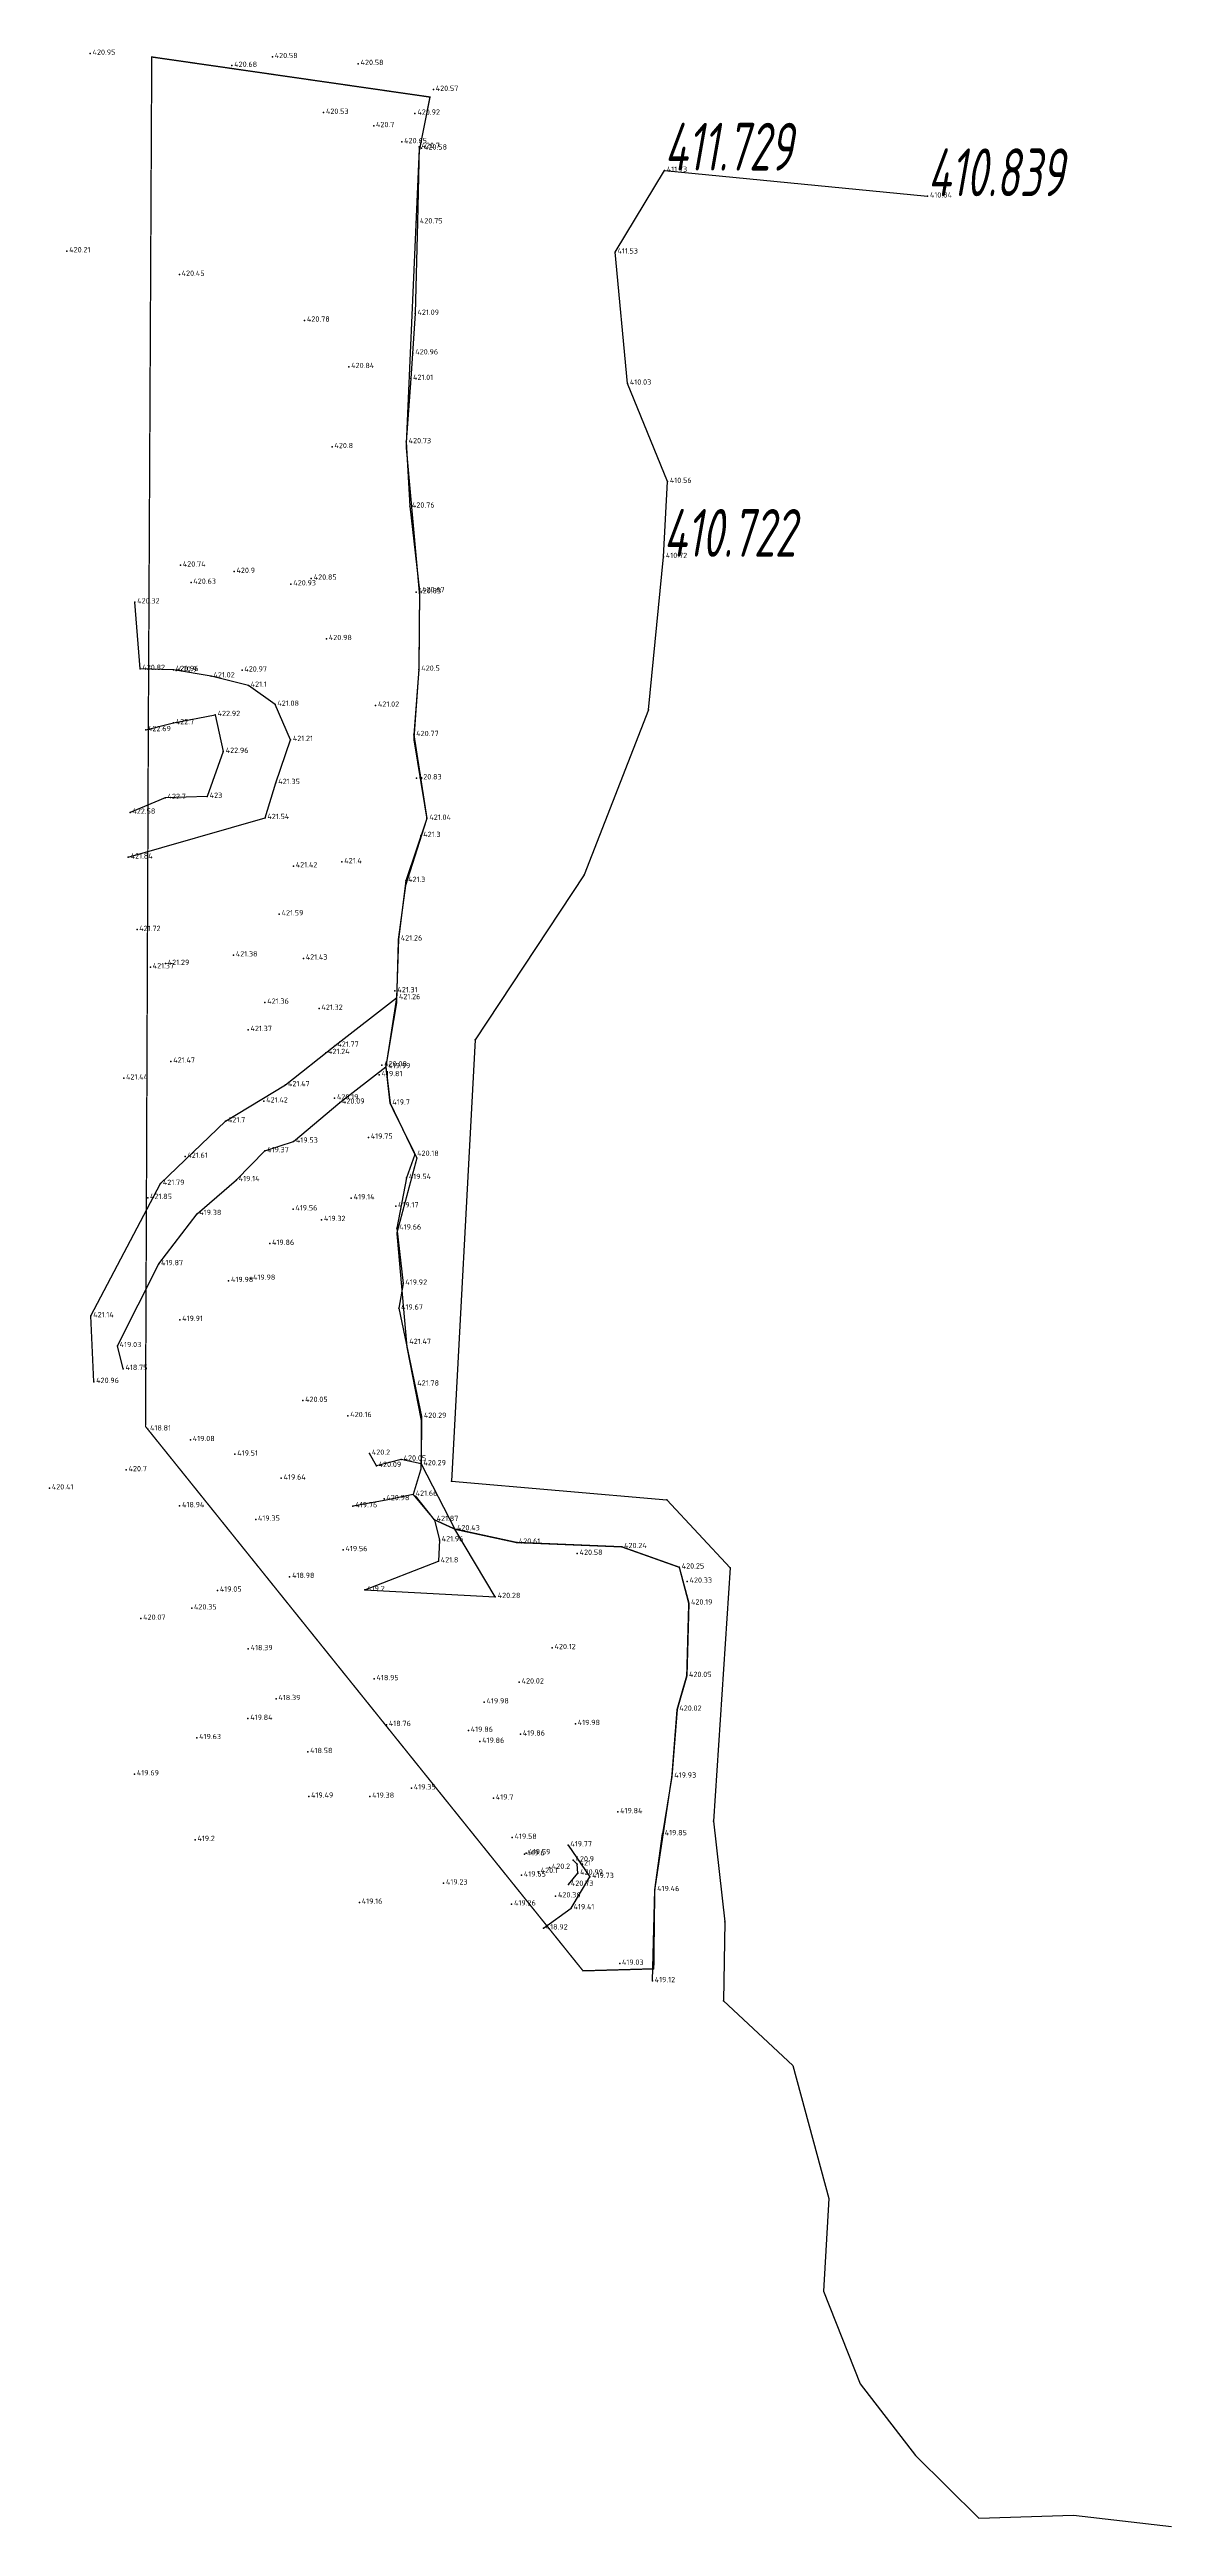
# Model space of a CAD drawing. Header units: millimetres. Extents: x 1183 to 1267, y 256 to 443.
import ezdxf

# ---------------------------------------------------------------- set-up
doc = ezdxf.new("R2010")
doc.units = ezdxf.units.MM
for name, color, linetype in [('блок 66 вар 2', 7, 'Continuous'), ('Горизонт +410', 7, 'Continuous'), ('Отвал вскрышных пород', 7, 'Continuous'), ('Отметка', 7, 'Continuous')]:
    doc.layers.add(name, color=color, linetype=linetype)
doc.styles.add('eskd', font='ESKD1.shx', dxfattribs={"width": 1.2, "oblique": 15})
doc.styles.add('СПДС', font='isocpeur.ttf')

msp = doc.modelspace()

# ---------------------------------------------------------------- linework, layer by layer
at = {"layer": 'блок 66 вар 2', "color": 1, "linetype": 'ByBlock', "const_width": 0.1, "elevation": 419.85}
msp.add_lwpolyline([(1210.3, 334.07), (1211.89, 332.17), (1213.42, 331.47), (1218.08, 330.46), (1226.01, 330.13), (1230.34, 328.59), (1231.05, 325.88), (1230.9, 320.42), (1230.17, 317.88), (1229.78, 312.84), (1228.49, 304.29), (1228.42, 298.34), (1223.09, 298.19), (1190.13, 339.2), (1190.34, 391.05), (1190.6, 442.36), (1211.56, 439.34), (1210.75, 435.26), (1209.77, 413.02), (1210.78, 401.8), (1210.73, 396.22), (1210.35, 390.96), (1211.33, 384.99), (1209.73, 379.96), (1209.18, 375.9), (1209.05, 371.13), (1208.24, 366.28), (1208.55, 363.54), (1210.58, 359.42), (1209.07, 353.78), (1209.83, 345.17), (1210.92, 339.59), (1210.89, 336.02), (1210.3, 334.07), (1210.3, 334.07)], dxfattribs=at)
at = {"layer": 'Горизонт +410'}
for points in [[(1210.75, 435.6, 420.7), (1210.63, 429.92, 420.75), (1210.45, 423.03, 421.09), (1210.11, 418.13, 421.01), (1209.77, 413.36, 420.73), (1210.03, 408.51, 420.76), (1210.78, 402.14, 420.67), (1210.73, 396.22, 420.5), (1210.35, 391.3, 420.77), (1211.33, 384.99, 421.04), (1209.73, 380.31, 421.3), (1209.18, 375.9, 421.26), (1209.05, 371.48, 421.26), (1208.24, 366.28, 419.99), (1208.55, 363.54, 419.7), (1210.41, 359.68, 420.18), (1209.8, 357.93, 419.54), (1209.07, 354.13, 419.66), (1209.53, 349.97, 419.92), (1209.21, 348.1, 419.67), (1210.92, 339.94, 420.29), (1210.92, 339.94, 420.29), (1210.89, 336.37, 420.29), (1210.89, 336.37, 420.29), (1213.42, 331.47, 420.43), (1213.42, 331.47, 420.43), (1218.08, 330.46, 420.61), (1226.01, 330.13, 420.24), (1230.34, 328.59, 420.25), (1231.05, 325.88, 420.19), (1230.9, 320.42, 420.05), (1230.17, 317.88, 420.02)], [(1228.03, 393.17, 410.4), (1229.15, 404.71, 410.72), (1229.45, 410.37, 410.56), (1226.45, 417.77, 410.03), (1225.51, 427.65, 411.53), (1229.22, 433.8, 411.73)], [(1229.22, 433.8, 411.73), (1249.05, 431.87, 410.84)], [(1199.14, 385.05, 421.54), (1199.96, 387.69, 421.35), (1201.06, 390.93, 421.21), (1199.89, 393.58, 421.08), (1197.88, 395.01, 421.1), (1195.08, 395.72, 421.02), (1192.23, 396.2, 420.96), (1189.72, 396.28, 420.82), (1189.33, 401.29, 420.32)], [(1190.15, 391.67, 422.69), (1192.24, 392.19, 422.7), (1195.38, 392.81, 422.92), (1195.99, 390.03, 422.96), (1194.78, 386.64, 423), (1191.62, 386.56, 422.7), (1188.97, 385.45, 422.57)], [(1204.41, 367.9, 421.77), (1209.05, 371.48, 421.26)], [(1191.27, 357.49, 421.79), (1196.16, 362.2, 421.7), (1200.68, 364.92, 421.47), (1204.41, 367.9, 421.77)], [(1188.45, 343.55, 418.75), (1188.01, 345.27, 419.03), (1191.13, 351.44, 419.87), (1194.01, 355.22, 419.38), (1196.98, 357.77, 419.14), (1199.12, 359.95, 419.37), (1201.28, 360.67, 419.53), (1204.76, 363.61, 420.09), (1208.24, 366.28, 419.99)], [(1186.01, 347.52, 421.14), (1191.27, 357.49, 421.79)], [(1186.24, 342.57, 420.96), (1186.01, 347.52, 421.14)], [(1210.89, 336.37, 420.29), (1209.4, 336.72, 420.05), (1207.52, 336.24, 420.09), (1207.01, 337.16, 420.2)], [(1210.89, 336.37, 420.29), (1213.42, 331.47, 420.43)], [(1210.3, 334.07, 421.66), (1208.27, 333.64, 420.98), (1205.76, 333.2, 419.76)], [(1211.89, 332.17, 421.87), (1210.48, 333.97, 421.66)], [(1211.89, 332.17, 421.87), (1212.27, 330.64, 421.96), (1212.2, 329.05, 421.8)], [(1206.66, 326.89, 419.2), (1216.48, 326.37, 420.28), (1213.42, 331.47, 420.43)], [(1206.66, 326.89, 419.2), (1212.2, 329.05, 421.8)], [(1230.17, 317.88, 420.02), (1229.78, 312.84, 419.93), (1229.07, 308.5, 419.85)], [(1228.32, 297.43, 419.12), (1228.49, 304.29, 419.46), (1229.07, 308.5, 419.85)], [(1222, 304.69, 420.73), (1222.69, 305.54, 420.99), (1222.66, 306.23, 421), (1222.34, 306.53, 420.9)], [(1220.11, 301.4, 418.92), (1222.2, 302.92, 419.41), (1223.6, 305.28, 419.73)]]:
    msp.add_polyline3d(points, dxfattribs=at)
at = {"layer": 'Горизонт +410', "color": 7}
for points in [[(1228.03, 393.17, 410.4), (1223.18, 380.76, 410.51), (1214.96, 368.33, 411.46), (1213.17, 335.07, 411.95), (1229.41, 333.66, 410.92)], [(1229.41, 333.66, 410.92), (1234.18, 328.54, 411.03), (1232.93, 309.47, 410.4), (1233.77, 301.88, 410.03), (1233.67, 295.92, 410.5), (1238.89, 291.05, 409.68), (1241.6, 281.04, 411.56), (1241.2, 274.06, 412.23), (1243.97, 267.07, 411.25), (1248.13, 261.68, 411.15), (1252.91, 256.95, 411.72), (1260.04, 257.18, 411.65), (1267.42, 256.33, 413.63)]]:
    msp.add_polyline3d(points, dxfattribs=at)
for p in [(1228.03, 393.17, 410.4), (1223.18, 380.76, 410.51), (1214.96, 368.33, 411.46), (1213.17, 335.07, 411.95), (1229.41, 333.66, 410.92), (1234.18, 328.54, 411.03), (1232.93, 309.47, 410.4), (1233.77, 301.88, 410.03), (1233.67, 295.92, 410.5)]:
    msp.add_point(p, dxfattribs=at)
at = {"layer": 'Отвал вскрышных пород'}
for points in [[(1188.83, 382.07, 421.84), (1199.14, 385.05, 421.54)], [(1221.96, 307.66, 419.77), (1223.6, 305.28, 419.73)]]:
    msp.add_polyline3d(points, dxfattribs=at)
at = {"layer": 'Отметка', "color": 1}
for p in [(1185.96, 442.62, 420.95), (1199.69, 442.37, 420.58), (1196.64, 441.71, 420.68), (1206.15, 441.85, 420.58), (1211.82, 439.9, 420.57), (1203.55, 438.17, 420.53), (1207.32, 437.17, 420.7), (1210.43, 438.11, 420.92), (1209.44, 435.96, 420.65), (1210.75, 435.6, 420.7), (1210.93, 435.48, 420.58), (1229.22, 433.8, 411.73), (1249.05, 431.87, 410.84), (1210.63, 429.92, 420.75), (1184.2, 427.74, 420.21), (1225.51, 427.65, 411.53), (1192.68, 425.97, 420.45), (1202.11, 422.52, 420.78), (1210.45, 423.03, 421.09), (1210.28, 420.05, 420.96), (1205.45, 419.02, 420.84), (1210.11, 418.13, 421.01), (1226.45, 417.77, 410.03), (1204.19, 412.99, 420.8), (1209.77, 413.36, 420.73), (1229.45, 410.37, 410.56), (1210.03, 408.51, 420.76), (1192.77, 404.07, 420.74), (1196.8, 403.59, 420.9), (1202.62, 403.08, 420.85), (1229.15, 404.71, 410.72), (1189.33, 401.29, 420.32), (1193.56, 402.77, 420.63), (1201.09, 402.65, 420.93), (1210.51, 402.05, 420.83), (1210.78, 402.14, 420.67), (1203.77, 398.53, 420.98), (1189.72, 396.28, 420.82), (1192.23, 396.2, 420.96), (1192.44, 396.15, 420.9), (1195.08, 395.72, 421.02), (1197.4, 396.16, 420.97), (1210.73, 396.22, 420.5), (1197.88, 395.01, 421.1), (1192.24, 392.19, 422.7), (1195.38, 392.81, 422.92), (1199.89, 393.58, 421.08), (1207.46, 393.51, 421.02), (1190.15, 391.67, 422.69), (1195.99, 390.03, 422.96), (1201.06, 390.93, 421.21), (1210.35, 391.3, 420.77), (1191.62, 386.56, 422.7), (1194.78, 386.64, 423), (1199.96, 387.69, 421.35), (1210.55, 388.04, 420.83), (1188.97, 385.45, 422.57), (1199.14, 385.05, 421.54), (1211.33, 384.99, 421.04), (1210.87, 383.7, 421.3), (1188.83, 382.07, 421.84), (1201.28, 381.41, 421.42), (1204.93, 381.72, 421.4), (1209.73, 380.31, 421.3), (1200.21, 377.79, 421.59), (1189.49, 376.62, 421.72), (1209.18, 375.9, 421.26), (1190.5, 373.8, 421.37), (1191.63, 374.06, 421.29), (1196.75, 374.7, 421.38), (1202.03, 374.46, 421.43), (1208.92, 372, 421.31), (1209.05, 371.48, 421.26), (1199.13, 371.14, 421.36), (1203.21, 370.68, 421.32), (1197.87, 369.08, 421.37), (1204.41, 367.9, 421.77), (1192.05, 366.7, 421.47), (1203.71, 367.35, 421.24), (1207.94, 366.42, 420.08), (1208.24, 366.28, 419.99), (1188.49, 365.43, 421.44), (1200.68, 364.92, 421.47), (1204.38, 363.93, 420.19), (1207.74, 365.68, 419.81), (1196.16, 362.2, 421.7), (1199.05, 363.7, 421.42), (1204.76, 363.61, 420.09), (1208.55, 363.54, 419.7), (1201.28, 360.67, 419.53), (1206.93, 360.97, 419.75), (1193.11, 359.53, 421.61), (1199.12, 359.95, 419.37), (1210.41, 359.68, 420.18), (1190.3, 356.43, 421.85), (1191.27, 357.49, 421.79), (1196.98, 357.77, 419.14), (1205.63, 356.4, 419.14), (1209.8, 357.93, 419.54), (1194.01, 355.22, 419.38), (1201.25, 355.57, 419.56), (1203.4, 354.77, 419.32), (1208.98, 355.8, 419.17), (1199.49, 352.97, 419.86), (1209.07, 354.13, 419.66), (1191.13, 351.44, 419.87), (1196.39, 350.17, 419.98), (1198.06, 350.34, 419.98), (1209.53, 349.97, 419.92), (1186.01, 347.52, 421.14), (1192.72, 347.24, 419.91), (1209.21, 348.1, 419.67), (1188.01, 345.27, 419.03), (1188.45, 343.55, 418.75), (1186.24, 342.57, 420.96), (1201.98, 341.14, 420.05), (1205.37, 340, 420.16), (1210.92, 339.94, 420.29), (1190.3, 338.99, 418.81), (1193.52, 338.19, 419.08), (1188.68, 335.92, 420.7), (1196.86, 337.1, 419.51), (1207.01, 337.16, 420.2), (1207.52, 336.24, 420.09), (1209.4, 336.72, 420.05), (1210.89, 336.37, 420.29), (1182.9, 334.55, 420.41), (1200.36, 335.29, 419.64), (1210.3, 334.07, 421.66), (1192.7, 333.21, 418.94), (1198.43, 332.19, 419.35), (1205.76, 333.2, 419.76), (1208.1, 333.74, 420.98), (1211.89, 332.17, 421.87), (1212.27, 330.64, 421.96), (1213.42, 331.47, 420.43), (1218.08, 330.46, 420.61), (1205.02, 329.9, 419.56), (1205.02, 329.9, 419.56), (1212.2, 329.05, 421.8), (1222.66, 329.62, 420.58), (1226.01, 330.13, 420.24), (1230.34, 328.59, 420.25), (1195.56, 326.85, 419.05), (1200.99, 327.88, 418.98), (1206.66, 326.89, 419.2), (1230.93, 327.52, 420.33), (1189.78, 324.73, 420.07), (1193.61, 325.51, 420.35), (1216.48, 326.37, 420.28), (1231.05, 325.88, 420.19), (1231.05, 325.88, 420.19), (1197.87, 322.44, 418.39), (1220.76, 322.52, 420.12), (1207.36, 320.18, 418.95), (1218.29, 319.93, 420.02), (1230.9, 320.42, 420.05), (1199.97, 318.68, 418.39), (1215.65, 318.43, 419.98), (1230.17, 317.88, 420.02), (1193.99, 315.74, 419.63), (1197.85, 317.19, 419.84), (1208.29, 316.73, 418.76), (1214.46, 316.29, 419.86), (1215.31, 315.46, 419.86), (1218.38, 316.01, 419.86), (1222.51, 316.8, 419.98), (1202.35, 314.69, 418.58), (1189.31, 313.01, 419.69), (1210.17, 311.95, 419.35), (1229.78, 312.84, 419.93), (1202.43, 311.33, 419.49), (1207.03, 311.32, 419.38), (1216.34, 311.19, 419.7), (1225.71, 310.16, 419.84), (1193.87, 308.07, 419.2), (1217.75, 308.23, 419.58), (1229.07, 308.5, 419.85), (1218.68, 306.98, 419.6), (1218.8, 307.06, 419.59), (1221.96, 307.66, 419.77), (1222.34, 306.53, 420.9), (1222.66, 306.23, 421), (1212.59, 304.79, 419.23), (1218.45, 305.39, 419.65), (1219.72, 305.66, 420.1), (1220.56, 305.97, 420.2), (1222, 304.69, 420.73), (1222.69, 305.54, 420.99), (1223.6, 305.28, 419.73), (1228.49, 304.29, 419.46), (1206.25, 303.34, 419.16), (1217.71, 303.21, 419.26), (1221.02, 303.82, 420.36), (1222.2, 302.92, 419.41), (1220.11, 301.4, 418.92), (1225.85, 298.74, 419.03), (1228.32, 297.43, 419.12)]:
    msp.add_point(p, dxfattribs=at)

# ---------------------------------------------------------------- texts
at = {"layer": 'Горизонт +410', "style": 'eskd', "oblique": 10, "width": 0.8}
for s, p in [('411.729', (1229.22, 433.8, 411.73)), ('410.839', (1249.05, 431.87, 410.84)), ('410.722', (1229.15, 404.71, 410.72))]:
    msp.add_text(s, height=3.6, dxfattribs=at).set_placement(p)
at = {"layer": 'Отметка', "color": 7, "style": 'СПДС'}
for s, p in [('420.95', (1186.14, 442.52, 420.95)), ('420.58', (1199.86, 442.27, 420.58)), ('420.68', (1196.81, 441.61, 420.68)), ('420.58', (1206.33, 441.75, 420.58)), ('420.53', (1203.72, 438.07, 420.53)), ('420.57', (1211.99, 439.8, 420.57)), ('420.7', (1207.49, 437.07, 420.7)), ('420.92', (1210.61, 438.01, 420.92)), ('420.65', (1209.61, 435.86, 420.65)), ('420.7', (1210.92, 435.5, 420.7)), ('420.58', (1211.11, 435.38, 420.58)), ('411.73', (1229.4, 433.7, 411.73)), ('410.84', (1249.22, 431.77, 410.84)), ('420.75', (1210.8, 429.82, 420.75)), ('420.21', (1184.38, 427.64, 420.21)), ('411.53', (1225.68, 427.55, 411.53)), ('420.45', (1192.85, 425.87, 420.45)), ('420.78', (1202.29, 422.42, 420.78)), ('421.09', (1210.62, 422.93, 421.09)), ('420.96', (1210.45, 419.95, 420.96)), ('420.84', (1205.62, 418.92, 420.84)), ('421.01', (1210.28, 418.03, 421.01)), ('410.03', (1226.62, 417.67, 410.03)), ('420.8', (1204.36, 412.89, 420.8)), ('420.73', (1209.95, 413.26, 420.73)), ('410.56', (1229.63, 410.27, 410.56)), ('420.76', (1210.2, 408.41, 420.76)), ('410.72', (1229.33, 404.61, 410.72)), ('420.74', (1192.94, 403.97, 420.74)), ('420.63', (1193.73, 402.67, 420.63)), ('420.9', (1196.98, 403.49, 420.9)), ('420.85', (1202.8, 402.98, 420.85)), ('420.32', (1189.5, 401.19, 420.32)), ('420.93', (1201.26, 402.55, 420.93)), ('420.83', (1210.68, 401.95, 420.83)), ('420.67', (1210.96, 402.04, 420.67)), ('420.98', (1203.94, 398.43, 420.98)), ('420.82', (1189.89, 396.18, 420.82)), ('420.96', (1192.4, 396.1, 420.96)), ('420.9', (1192.61, 396.05, 420.9)), ('421.02', (1195.25, 395.62, 421.02)), ('420.97', (1197.57, 396.06, 420.97)), ('420.5', (1210.9, 396.12, 420.5)), ('421.1', (1198.05, 394.91, 421.1)), ('421.08', (1200.06, 393.48, 421.08)), ('421.02', (1207.64, 393.41, 421.02)), ('422.69', (1190.32, 391.57, 422.69)), ('422.7', (1192.41, 392.09, 422.7)), ('422.92', (1195.56, 392.71, 422.92)), ('422.96', (1196.17, 389.93, 422.96)), ('421.21', (1201.23, 390.83, 421.21)), ('420.77', (1210.52, 391.2, 420.77)), ('420.83', (1210.72, 387.94, 420.83)), ('422.7', (1191.79, 386.46, 422.7)), ('423', (1194.96, 386.54, 423)), ('421.35', (1200.13, 387.59, 421.35)), ('422.58', (1189.14, 385.35, 422.57)), ('421.54', (1199.31, 384.95, 421.54)), ('421.04', (1211.51, 384.89, 421.04)), ('421.3', (1211.05, 383.6, 421.3)), ('421.84', (1189.01, 381.97, 421.84)), ('421.42', (1201.45, 381.31, 421.42)), ('421.4', (1205.1, 381.62, 421.4)), ('421.3', (1209.91, 380.21, 421.3)), ('421.72', (1189.66, 376.52, 421.72)), ('421.59', (1200.38, 377.69, 421.59)), ('421.26', (1209.36, 375.8, 421.26)), ('421.37', (1190.67, 373.7, 421.37)), ('421.29', (1191.81, 373.96, 421.29)), ('421.38', (1196.93, 374.6, 421.38)), ('421.43', (1202.2, 374.36, 421.43)), ('421.36', (1199.3, 371.04, 421.36)), ('421.31', (1209.1, 371.9, 421.31)), ('421.26', (1209.22, 371.38, 421.26)), ('421.32', (1203.38, 370.58, 421.32)), ('421.37', (1198.04, 368.98, 421.37)), ('421.24', (1203.88, 367.25, 421.24)), ('421.77', (1204.58, 367.8, 421.77)), ('421.44', (1188.66, 365.33, 421.44)), ('421.47', (1192.22, 366.6, 421.47)), ('419.81', (1207.91, 365.58, 419.81)), ('420.08', (1208.11, 366.32, 420.08)), ('419.99', (1208.41, 366.18, 419.99)), ('421.42', (1199.22, 363.6, 421.42)), ('421.47', (1200.86, 364.82, 421.47)), ('420.19', (1204.55, 363.83, 420.19)), ('420.09', (1204.93, 363.51, 420.09)), ('419.7', (1208.72, 363.44, 419.7)), ('421.7', (1196.34, 362.1, 421.7)), ('419.37', (1199.29, 359.85, 419.37)), ('419.53', (1201.46, 360.57, 419.53)), ('419.75', (1207.1, 360.87, 419.75)), ('421.61', (1193.28, 359.43, 421.61)), ('420.18', (1210.59, 359.58, 420.18)), ('421.85', (1190.47, 356.33, 421.85)), ('421.79', (1191.44, 357.39, 421.79)), ('419.14', (1197.15, 357.67, 419.14)), ('419.14', (1205.81, 356.3, 419.14)), ('419.54', (1209.97, 357.83, 419.54)), ('419.38', (1194.18, 355.12, 419.38)), ('419.56', (1201.42, 355.47, 419.56)), ('419.32', (1203.57, 354.67, 419.32)), ('419.17', (1209.15, 355.7, 419.17)), ('419.86', (1199.66, 352.87, 419.86)), ('419.66', (1209.24, 354.03, 419.66)), ('419.87', (1191.3, 351.34, 419.87)), ('419.98', (1196.57, 350.07, 419.98)), ('419.98', (1198.23, 350.24, 419.98)), ('419.92', (1209.7, 349.87, 419.92)), ('421.14', (1186.19, 347.42, 421.14)), ('419.91', (1192.89, 347.14, 419.91)), ('419.67', (1209.38, 348, 419.67)), ('419.03', (1188.18, 345.17, 419.03)), ('421.47', (1210, 345.41, 421.47)), ('418.75', (1188.62, 343.45, 418.75)), ('420.96', (1186.41, 342.47, 420.96)), ('421.78', (1210.6, 342.27, 421.78)), ('420.05', (1202.15, 341.04, 420.05)), ('420.16', (1205.55, 339.9, 420.16)), ('420.29', (1211.1, 339.84, 420.29)), ('418.81', (1190.47, 338.89, 418.81)), ('419.08', (1193.69, 338.09, 419.08)), ('420.7', (1188.85, 335.82, 420.7)), ('419.51', (1197.04, 337, 419.51)), ('420.2', (1207.18, 337.06, 420.2)), ('420.09', (1207.69, 336.14, 420.09)), ('420.05', (1209.57, 336.62, 420.05)), ('420.29', (1211.06, 336.27, 420.29)), ('420.41', (1183.07, 334.45, 420.41)), ('419.64', (1200.53, 335.19, 419.64)), ('420.98', (1208.27, 333.64, 420.98)), ('421.66', (1210.48, 333.97, 421.66)), ('418.94', (1192.88, 333.11, 418.94)), ('419.35', (1198.6, 332.09, 419.35)), ('419.76', (1205.94, 333.1, 419.76)), ('421.87', (1212.06, 332.07, 421.87)), ('421.96', (1212.44, 330.54, 421.96)), ('420.43', (1213.59, 331.37, 420.43)), ('420.61', (1218.25, 330.36, 420.61)), ('420.24', (1226.18, 330.03, 420.24)), ('419.56', (1205.19, 329.8, 419.56)), ('419.56', (1205.19, 329.8, 419.56)), ('421.8', (1212.37, 328.95, 421.8)), ('420.58', (1222.83, 329.52, 420.58)), ('420.25', (1230.52, 328.49, 420.25)), ('419.05', (1195.73, 326.75, 419.05)), ('418.98', (1201.17, 327.78, 418.98)), ('419.2', (1206.83, 326.79, 419.2)), ('420.28', (1216.66, 326.27, 420.28)), ('420.33', (1231.11, 327.42, 420.33)), ('420.07', (1189.95, 324.63, 420.07)), ('420.35', (1193.78, 325.41, 420.35)), ('420.19', (1231.22, 325.78, 420.19)), ('420.19', (1231.22, 325.78, 420.19)), ('420.12', (1220.94, 322.42, 420.12)), ('418.39', (1198.05, 322.34, 418.39)), ('418.95', (1207.53, 320.08, 418.95)), ('420.02', (1218.46, 319.83, 420.02)), ('420.05', (1231.07, 320.32, 420.05)), ('419.84', (1198.02, 317.09, 419.84)), ('418.39', (1200.14, 318.58, 418.39)), ('419.98', (1215.82, 318.33, 419.98)), ('420.02', (1230.34, 317.78, 420.02)), ('419.63', (1194.17, 315.64, 419.63)), ('418.76', (1208.46, 316.63, 418.76)), ('419.86', (1214.63, 316.19, 419.86)), ('419.86', (1215.49, 315.36, 419.86)), ('419.86', (1218.55, 315.91, 419.86)), ('419.98', (1222.69, 316.7, 419.98)), ('418.58', (1202.53, 314.59, 418.58)), ('419.69', (1189.48, 312.91, 419.69)), ('419.49', (1202.6, 311.23, 419.49)), ('419.38', (1207.2, 311.22, 419.38)), ('419.35', (1210.34, 311.85, 419.35)), ('419.93', (1229.96, 312.74, 419.93)), ('419.7', (1216.52, 311.09, 419.7)), ('419.84', (1225.88, 310.06, 419.84)), ('419.2', (1194.04, 307.97, 419.2)), ('419.58', (1217.93, 308.13, 419.58)), ('419.77', (1222.13, 307.56, 419.77)), ('419.85', (1229.24, 308.4, 419.85)), ('419.6', (1218.86, 306.88, 419.6)), ('419.59', (1218.97, 306.96, 419.59)), ('420.2', (1220.74, 305.87, 420.2)), ('420.9', (1222.52, 306.43, 420.9)), ('421', (1222.83, 306.13, 421)), ('419.23', (1212.76, 304.69, 419.23)), ('419.65', (1218.63, 305.29, 419.65)), ('420.1', (1219.9, 305.56, 420.1)), ('420.73', (1222.17, 304.59, 420.73)), ('420.99', (1222.87, 305.44, 420.99)), ('419.73', (1223.77, 305.18, 419.73)), ('419.46', (1228.67, 304.19, 419.46)), ('419.16', (1206.42, 303.24, 419.16)), ('419.26', (1217.89, 303.11, 419.26)), ('420.36', (1221.2, 303.72, 420.36)), ('419.41', (1222.37, 302.82, 419.41)), ('418.92', (1220.28, 301.3, 418.92)), ('419.03', (1226.02, 298.64, 419.03)), ('419.12', (1228.49, 297.33, 419.12))]:
    msp.add_text(s, height=0.4, dxfattribs=at).set_placement(p)

doc.saveas('drawing.dxf')
